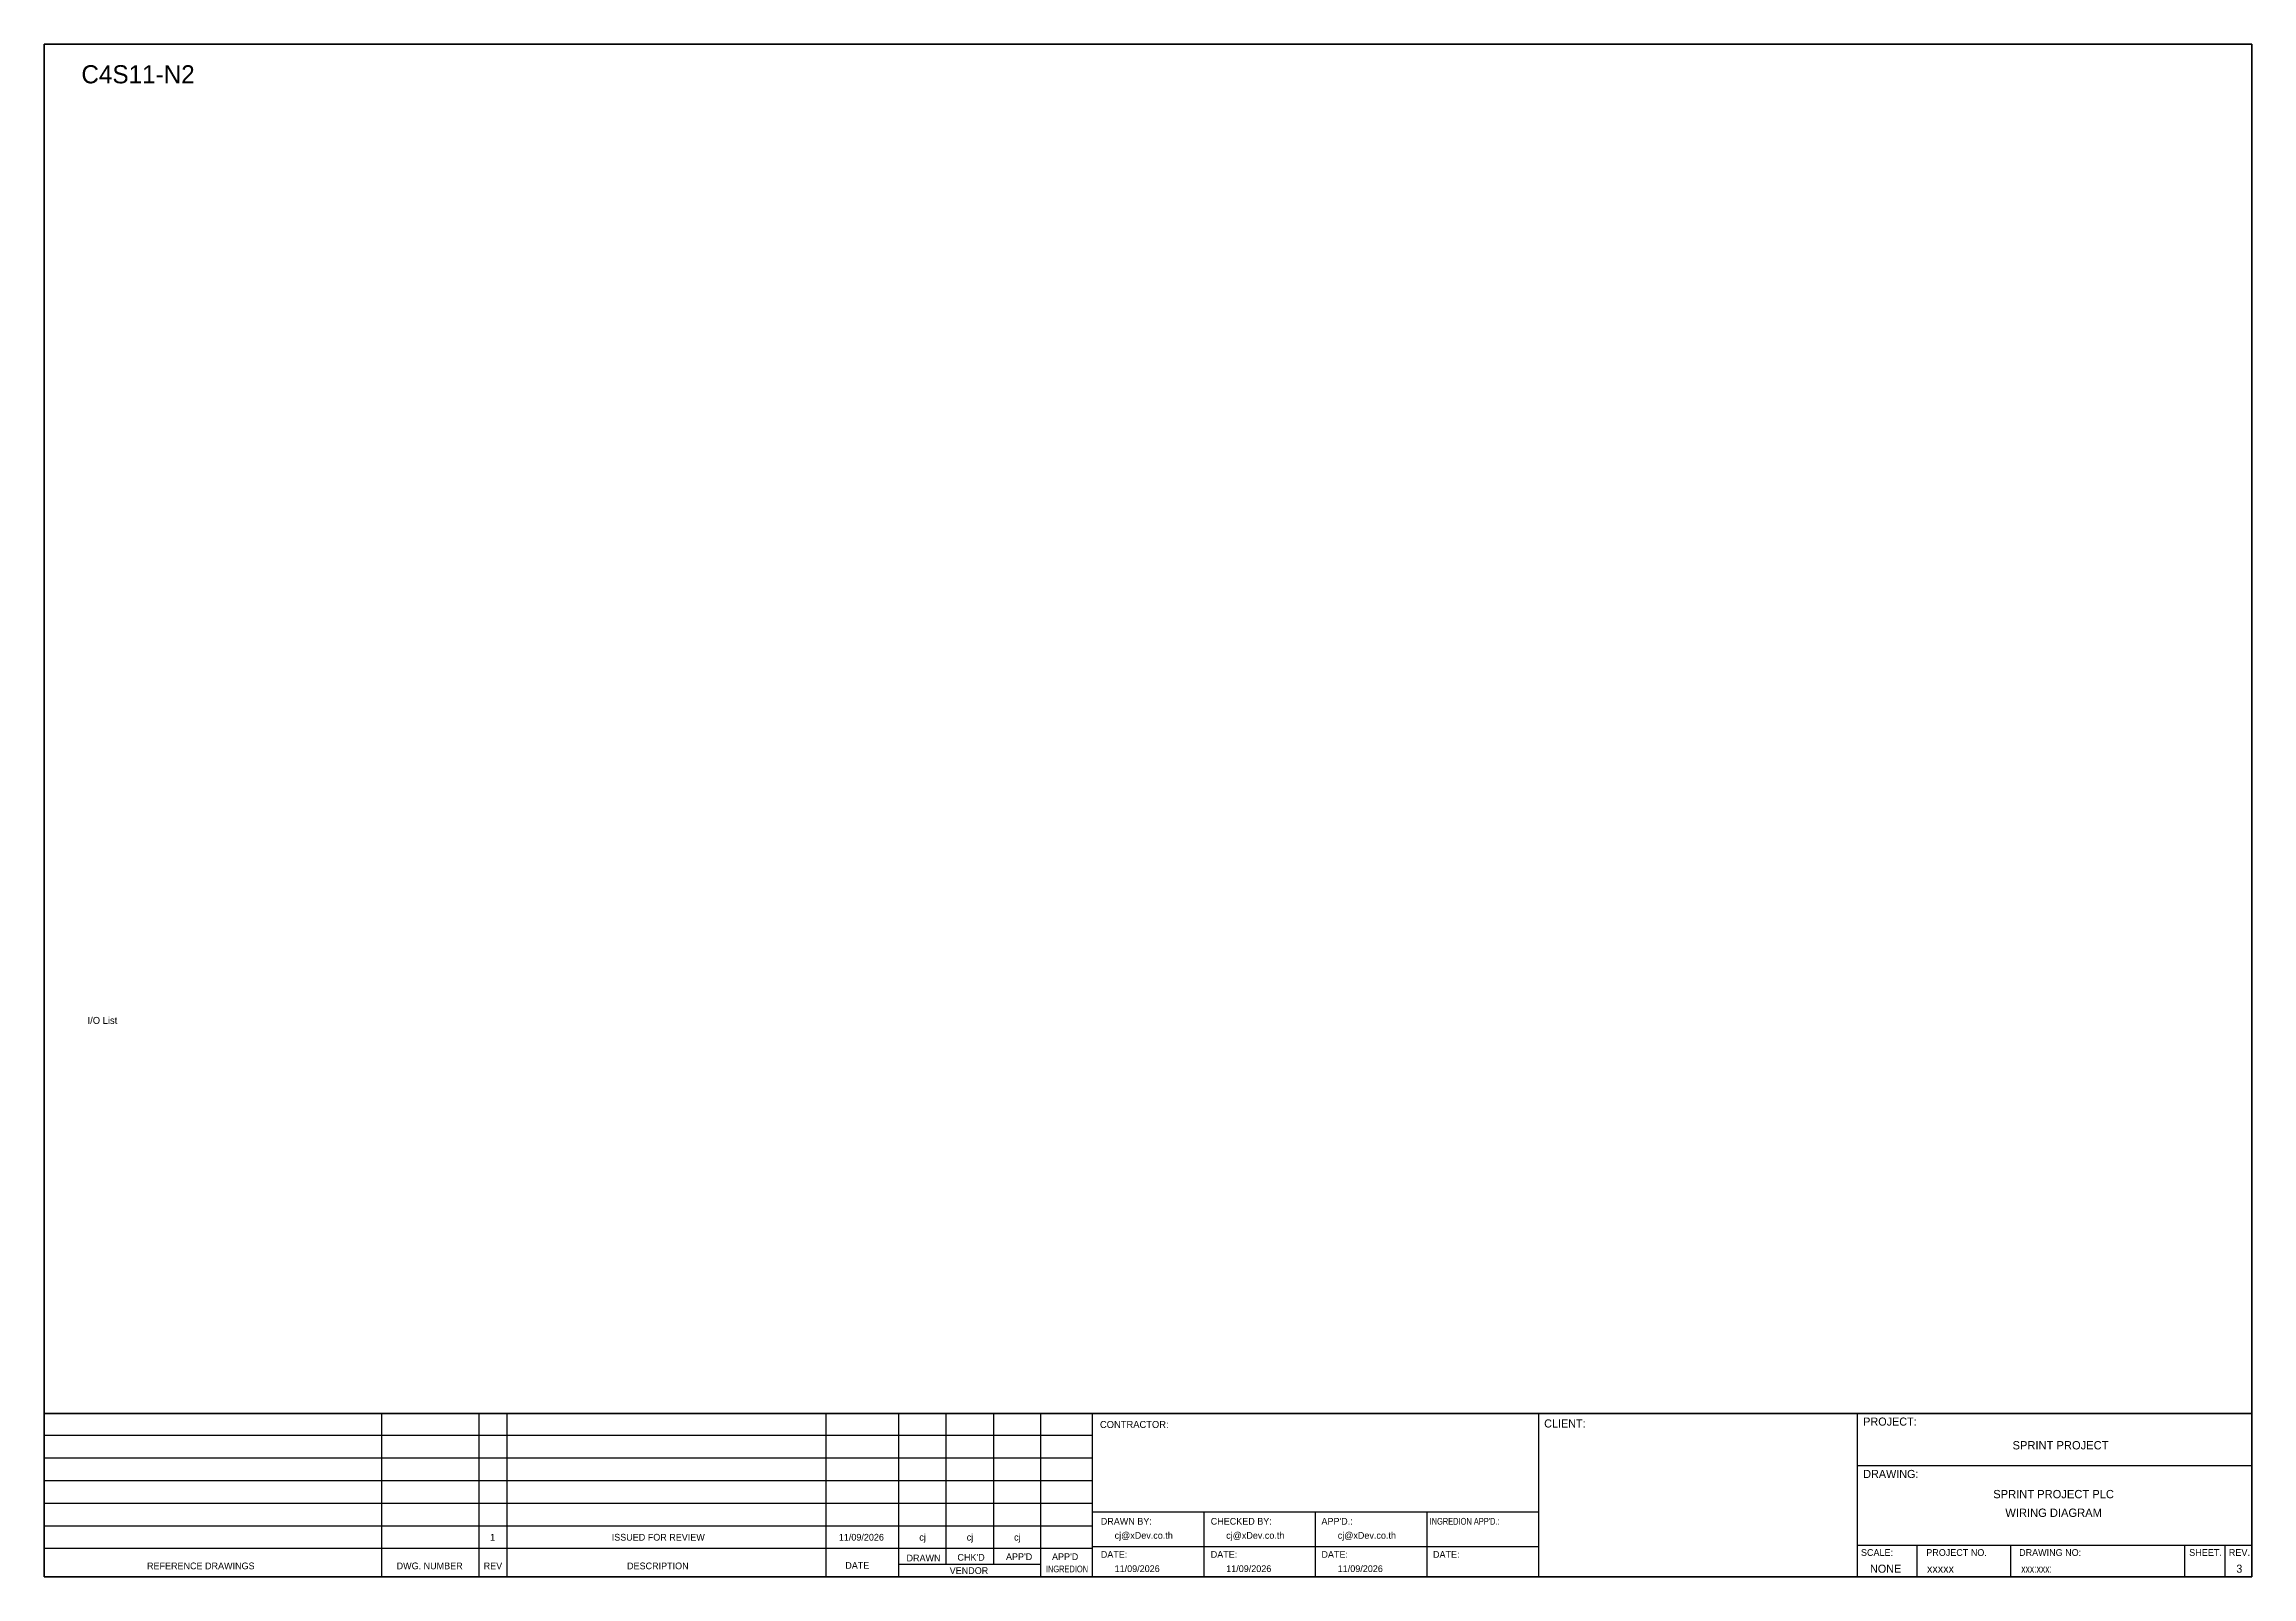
# Model space of a CAD drawing. Header units: metres. Extents: x 0 to 20667, y -39055 to 2704.
# Drawn here: x 12580 to 16473, y -24034 to -21329 of the extents above; entities that cross this region are included whole.
import ezdxf
from ezdxf.enums import TextEntityAlignment as Align

# ---------------------------------------------------------------- set-up
doc = ezdxf.new("R2010")
doc.units = ezdxf.units.M

msp = doc.modelspace()

# ---------------------------------------------------------------- texts
at = {"color": 2}
msp.add_text('C4S11-N2', height=32, dxfattribs=at).set_placement((12645.6, -21398.7))
at = {"color": 4, "ltscale": 100}
for s, p in [('SPRINT PROJECT', (16135.8, -23801.5)), ('SPRINT PROJECT PLC', (16123.6, -23887.7)), ('WIRING DIAGRAM', (16123.6, -23920.6))]:
    msp.add_text(s, height=14.693, dxfattribs=at).set_placement(p, align=Align.MIDDLE_CENTER)
at = {"layer": 'GT_1', "color": 4}
for s, p in [('CLIENT:', (15225.2, -23770.2)), ('PROJECT:', (15787.9, -23766.9)), ('DRAWING:', (15787.9, -23859.3))]:
    msp.add_text(s, height=14.25, dxfattribs=at).set_placement(p)
at = {"layer": 'MEMBER', "color": 4, "ltscale": 0.8}
for s, height, p in [('I/O List', 12.35, (12656.5, -23058.1)), ('CONTRACTOR:', 12.35, (14441.8, -23771)), ('DRAWN BY:', 11.88, (14443.3, -23941.6)), ('CHECKED BY:', 11.875, (14637.2, -23941.6)), ("APP'D.:", 11.88, (14832.4, -23941.6)), ('cj@xDev.co.th', 11.875, (14467.7, -23966.5)), ('cj@xDev.co.th', 11.875, (14664.5, -23966.5)), ('cj@xDev.co.th', 11.875, (14861.2, -23966.5)), ('REFERENCE DRAWINGS', 11.875, (12761.3, -24020.3)), ('DWG. NUMBER', 11.875, (13201.5, -24020.3)), ('REV', 11.88, (13355, -24020.3)), ('DESCRIPTION', 11.875, (13607.9, -24020.3)), ('DATE', 11.88, (13992.7, -24019.5)), ('DRAWN', 11.88, (14100.7, -24006.4)), ('VENDOR', 11.88, (14176.8, -24028.6)), ("CHK'D", 11.88, (14190.5, -24005.2)), ("APP'D", 11.88, (14276.1, -24004.1)), ("APP'D", 11.88, (14357.3, -24004.1)), ('DATE:', 11.88, (14443.3, -24000.1)), ('11/09/2026', 11.88, (14467.7, -24025.2)), ('DATE:', 11.88, (14637.2, -24000.1)), ('11/09/2026', 11.88, (14664.5, -24025.2)), ('DATE:', 11.88, (14832.4, -24000.1)), ('11/09/2026', 11.88, (14861.2, -24025.2)), ('DATE:', 11.88, (15029.2, -24000.1)), ('SCALE:', 11.88, (15783.9, -23996.7)), ('NONE', 14.23, (15799.9, -24026.4)), ('PROJECT NO.', 11.875, (15899.1, -23996.7)), ('xxxxx', 14.23, (15900.3, -24026.4)), ('DRAWING NO:', 11.875, (16062.8, -23996.7)), ('SHEET.', 12, (16362.6, -23996.7)), ('REV.', 12, (16432.5, -23996.7))]:
    msp.add_text(s, height=height, dxfattribs=at).set_placement(p)
at = {"layer": 'MEMBER', "color": 4, "ltscale": 0.8, "width": 0.8}
for s, height, p in [("INGREDION APP'D.:", 11.875, (15023.2, -23941.6)), ('INGREDION', 11.88, (14346.5, -24025.7)), ('xxx:xxx:', 14.23, (16066.5, -24026.4))]:
    msp.add_text(s, height=height, dxfattribs=at).set_placement(p)
at = {"layer": 'MEMBER', "color": 4, "ltscale": 0.8}
for s, height, p in [('1', 11.9, (13370.8, -23963.8)), ('ISSUED FOR REVIEW', 11.875, (13662.9, -23963.8)), ('11/09/2026', 11.88, (14021.1, -23963.8)), ('cj', 11.88, (14129, -23963.8)), ('cj', 11.88, (14212.6, -23963.8)), ('cj', 11.88, (14296.1, -23963.8))]:
    msp.add_text(s, height=height, dxfattribs=at).set_placement(p, align=Align.MIDDLE_CENTER)
msp.add_text('3', height=14.2, dxfattribs=at).set_placement((16451.1, -24026.4), align=Align.CENTER)

# ---------------------------------------------------------------- linework, layer by layer
at = {"color": 4}
for p, q in [((15882.2, -23977.6), (15882.2, -24033.7)), ((16047.5, -23977.6), (16047.5, -24033.7))]:
    msp.add_line(p, q, dxfattribs=at)
at = {"color": 4, "ltscale": 0.5}
for p, q in [((16354.6, -23977.6), (16354.6, -24033.7)), ((16354.6, -23977.6), (16354.6, -24033.7)), ((16425.8, -23977.6), (16425.8, -24033.7)), ((16425.8, -23977.6), (16425.8, -24033.7))]:
    msp.add_line(p, q, dxfattribs=at)
at = {"layer": 'GT_1', "color": 4}
for p, q in [((13175.3, -24033.7), (13175.3, -23745.6)), ((13347.2, -24033.7), (13347.2, -23745.6)), ((13396.3, -24033.7), (13396.3, -23745.6)), ((13959, -24033.7), (13959, -23745.6)), ((14087.3, -24033.7), (14087.3, -23745.6)), ((14170.9, -24011.9), (14170.9, -23745.6)), ((14254.4, -24011.9), (14254.4, -23745.5)), ((14337.7, -24033.7), (14337.7, -23745.6)), ((14428.7, -24033.7), (14428.7, -23745.6)), ((15215.7, -24033.7), (15215.7, -23745.6)), ((15778, -24033.7), (15778, -23745.6)), ((15778, -24033.7), (15778, -23745.6)), ((15778, -24033.7), (15778, -23745.6)), ((14428.7, -23784.4), (12579.9, -23784.4)), ((14428.7, -23824.2), (12579.9, -23824.2)), ((14428.7, -23864.1), (12579.9, -23864.1)), ((14428.7, -23904.1), (12579.9, -23904.1)), ((15215.7, -23919.4), (14428.7, -23919.4)), ((14625.5, -24033.7), (14625.5, -23919.4)), ((14822.2, -24033.7), (14822.2, -23919.4)), ((15019, -24033.7), (15019, -23919.4)), ((14428.7, -23944), (12579.9, -23944)), ((15215.7, -23980.8), (14428.7, -23980.8)), ((15778, -23977.6), (16473.2, -23977.6)), ((14428.6, -23983.9), (12579.9, -23983.9)), ((14337.7, -24011.9), (14087.3, -24011.9))]:
    msp.add_line(p, q, dxfattribs=at)
at = {"layer": 'HELPPOINT', "color": 4, "lineweight": 35}
for p, q in [((12579.9, -24033.7), (12579.9, -21329.5)), ((12579.9, -21329.5), (16473.2, -21329.5)), ((12579.9, -24033.7), (12579.9, -21329.5)), ((12579.9, -21329.5), (16473.2, -21329.5)), ((16473.2, -21329.5), (16473.2, -24033.7)), ((16473.2, -21329.5), (16473.2, -24033.7)), ((16473.2, -24033.7), (12579.9, -24033.7)), ((16473.2, -24033.7), (12579.9, -24033.7))]:
    msp.add_line(p, q, dxfattribs=at)
at = {"layer": 'HELPPOINT', "color": 4}
for p, q in [((15778, -23837.1), (16473.2, -23837.1)), ((15778, -23837.1), (16473.2, -23837.1)), ((15778, -23977.6), (16473.2, -23977.6))]:
    msp.add_line(p, q, dxfattribs=at)
at = {"layer": 'MEMBER', "color": 4, "lineweight": 35}
msp.add_line((12579.9, -23745.6), (16473.2, -23745.6), dxfattribs=at)
msp.add_line((12579.9, -23745.6), (16473.2, -23745.6), dxfattribs=at)
at = {"layer": 'MEMBER', "color": 4}
for p, q in [((15778, -23837.1), (16473.2, -23837.1)), ((15778, -23837.1), (16473.2, -23837.1)), ((15778, -23977.6), (16473.2, -23977.6)), ((15778, -23977.6), (16473.2, -23977.6))]:
    msp.add_line(p, q, dxfattribs=at)

msp.set_redraw_order([(e.dxf.handle, doc.entitydb.next_handle()) for e in msp.query("TEXT MTEXT ATTDEF DIMENSION ARC_DIMENSION")])  # texts and dimensions are drawn at this point

doc.saveas('drawing.dxf')
